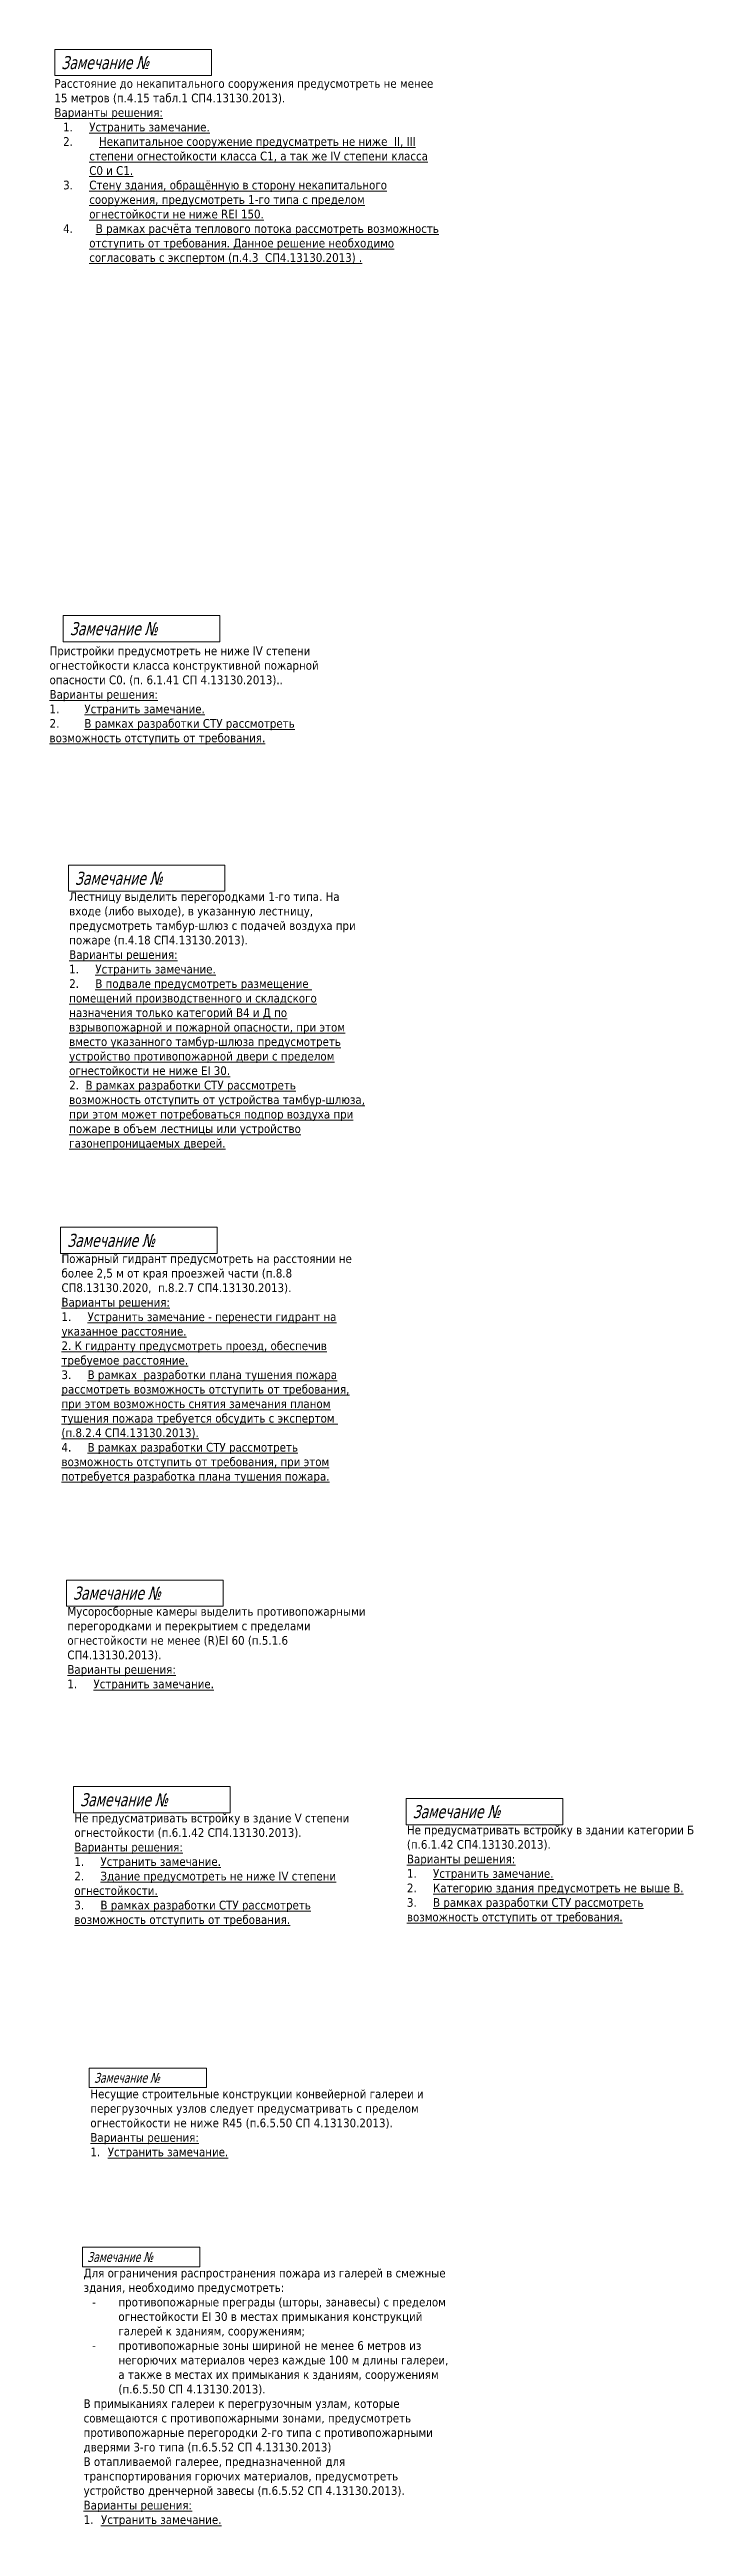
# Model space of a CAD drawing. Header units: millimetres. Extents: x -204396 to 1997851, y -2958255 to 237418.
# Drawn here: x 392287 to 436686, y -1428328 to -1257529 of the extents above; entities that cross this region are included whole.
import ezdxf

# ---------------------------------------------------------------- set-up
doc = ezdxf.new("R2010")
doc.units = ezdxf.units.MM
doc.layers.add('экспертиза', color=1, linetype='Continuous', lineweight=0)
doc.styles.add('ЭКСПЕРТИЗА', font='tahoma.ttf')

msp = doc.modelspace()

# ---------------------------------------------------------------- texts
at = {"layer": 'экспертиза', "lineweight": 0, "style": 'ЭКСПЕРТИЗА', "oblique": 14.99998, "width": 0.8}
for p in [(393098, -1258879), (393685, -1297912), (394034, -1315125), (393501, -1340094), (393907, -1364416), (394390, -1378664), (417320, -1379486)]:
    msp.add_text('Замечание №', height=900, dxfattribs=at).set_placement(p)
at = {"layer": 'экспертиза', "color": 4, "lineweight": 0, "ltscale": 100, "style": 'ЭКСПЕРТИЗА', "oblique": 14.99998, "width": 0.8}
for p in [(395355, -1397732), (394888, -1410084)]:
    msp.add_text('Замечание №', height=675, dxfattribs=at).set_placement(p)
at = {"layer": 'экспертиза', "lineweight": 0, "ltscale": 100, "char_height": 600, "attachment_point": 1, "style": 'ЭКСПЕРТИЗА'}
for s, insert, width in [('Расстояние до некапитального сооружения предусмотреть не менее 15 метров (п.4.15 табл.1 СП4.13130.2013).\\P{\\L\\C6;Варианты решения:\\P\\pi-1800,l2400,t2400;\\l1.^I\\LУстранить замечание.\\P\\l2.^I\\L   Некапитальное сооружение предусматреть не ниже  II, III степени огнестойкости класса С1, а так же IV степени класса С0 и С1.\\P\\l3.^I\\LСтену здания, обращённую в сторону некапитального сооружения, предусмотреть 1-го типа с пределом огнестойкости не ниже REI 150.\\P\\l4.^I\\L  В рамках расчёта теплового потока рассмотреть возможность отступить от требования. Данное решение необходимо согласовать с экспертом (п.4.3  СП4.13130.2013) .}', (392624, -1259569), 26836.95), ('\\pt1200;Лестницу выделить перегородками 1-го типа. На входе (либо выходе), в указанную лестницу, предусмотреть тамбур-шлюз с подачей воздуха при пожаре (п.4.18 СП4.13130.2013).{\\L\\C6;\\PВарианты решения:\\P\\pt1800;\\l1.^I\\LУстранить замечание.\\P\\l2.^I\\LВ подвале предусмотреть размещение  помещений производственного и складского назначения только категорий В4 и Д по взрывопожарной и пожарной опасности, при этом вместо указанного тамбур-шлюза предусмотреть устройство противопожарной двери с пределом огнестойкости не ниже EI 30.\\P\\pt1200;\\l2.  \\LВ рамках разработки СТУ рассмотреть возможность отступить от устройства тамбур-шлюза, при этом может потребоваться подпор воздуха при пожаре в объем лестницы или устройство газонепроницаемых дверей.}', (393642, -1315637), 20662.21), ('\\pt1200;Пожарный гидрант предусмотреть на расстоянии не более 2,5 м от края проезжей части (п.8.8 СП8.13130.2020,  п.8.2.7 СП4.13130.2013).{\\L\\C6;\\PВарианты решения:\\P\\pt1800;\\l1.^I\\LУстранить замечание - перенести гидрант на указанное расстояние.\\P2. К гидранту предусмотреть проезд, обеспечив требуемое расстояние.\\P\\l3.^I\\LВ рамках  разработки плана тушения пожара рассмотреть возможность отступить от требования, при этом возможность снятия замечания планом тушения пожара требуется обсудить с экспертом  (п.8.2.4 СП4.13130.2013).\\P\\l4.^I\\LВ рамках разработки СТУ рассмотреть возможность отступить от требования, при этом потребуется разработка плана тушения пожара.}', (393110, -1340606), 20662.21), ('\\pt1200;Мусоросборные камеры выделить противопожарными перегородками и перекрытием с пределами огнестойкости не менее (R)EI 60 (п.5.1.6 СП4.13130.2013).{\\L\\C6;\\PВарианты решения:\\P\\pt1800;\\l1.^I\\LУстранить замечание.}', (393515, -1364928), 20662.21), ('\\pt1200;Не предусматривать встройку в здание V степени огнестойкости (п.6.1.42 СП4.13130.2013).{\\L\\C6;\\PВарианты решения:\\P\\pt1800;\\l1.^I\\LУстранить замечание.\\P\\l2.^I\\LЗдание предусмотреть не ниже IV степени огнестойкости.\\P\\l3.^I\\LВ рамках разработки СТУ рассмотреть возможность отступить от требования.}', (393999, -1379177), 20662.21), ('\\pt1200;Не предусматривать встройку в здании категории Б (п.6.1.42 СП4.13130.2013).{\\L\\C6;\\PВарианты решения:\\P\\pt1800;\\l1.^I\\LУстранить замечание.\\P\\l2.^I\\LКатегорию здания предусмотреть не выше В.\\P\\l3.^I\\LВ рамках разработки СТУ рассмотреть возможность отступить от требования.}', (416928, -1379998), 20662.21)]:
    msp.add_mtext(s, dxfattribs=dict(at, insert=insert, width=width))
at = {"layer": 'экспертиза', "lineweight": 0, "ltscale": 100, "transparency": 33554687, "insert": (392287, -1298693), "char_height": 600, "width": 21563.67, "attachment_point": 1, "style": 'ЭКСПЕРТИЗА'}
msp.add_mtext('Пристройки предусмотреть не ниже IV степени огнестойкости класса конструктивной пожарной опасности С0. (п. 6.1.41 СП 4.13130.2013)..\\P{\\L\\C6;Варианты решения: \\P\\pt2400;\\l1.^I\\LУстранить замечание.\\P\\l2.^I\\LВ рамках разработки СТУ рассмотреть возможность отступить от требования.}', dxfattribs=at)
at = {"layer": 'экспертиза', "color": 4, "lineweight": 0, "ltscale": 100, "char_height": 600, "width": 25338.67, "attachment_point": 1, "style": 'ЭКСПЕРТИЗА'}
for s, insert in [('\\pt1200;Несущие строительные конструкции конвейерной галереи и перегрузочных узлов следует предусматривать с пределом огнестойкости не ниже R45 (п.6.5.50 СП 4.13130.2013).\\P{\\L\\C6;Варианты решения:\\P\\l1.^I\\LУстранить замечание.}', (395102, -1398202)), ('\\pt1200;Для ограничения распространения пожара из галерей в смежные здания, необходимо предусмотреть:\\P\\pi-1800,l2400,t2400;-^Iпротивопожарные преграды (шторы, занавесы) с пределом огнестойкости EI 30 в местах примыкания конструкций галерей к зданиям, сооружениям;\\P-^Iпротивопожарные зоны шириной не менее 6 метров из негорючих материалов через каждые 100 м длины галереи, а также в местах их примыкания к зданиям, сооружениям (п.6.5.50 СП 4.13130.2013).\\P\\pi0,l0,t1200;В примыканиях галереи к перегрузочным узлам, которые совмещаются с противопожарными зонами, предусмотреть противопожарные перегородки 2-го типа с противопожарными дверями 3-го типа (п.6.5.52 СП 4.13130.2013)\\PВ отапливаемой галерее, предназначенной для транспортирования горючих материалов, предусмотреть устройство дренчерной завесы (п.6.5.52 СП 4.13130.2013).\\P{\\L\\C6;Варианты решения:\\P\\l1.^I\\LУстранить замечание.}', (394634, -1410553))]:
    msp.add_mtext(s, dxfattribs=dict(at, insert=insert))

# ---------------------------------------------------------------- linework, layer by layer
at = {"layer": 'экспертиза', "lineweight": 0}
for points in [[(392648, -1257529), (403448, -1257529), (403448, -1259329), (392648, -1259329), (392648, -1257529)], [(393235, -1296562), (404035, -1296562), (404035, -1298362), (393235, -1298362), (393235, -1296562)], [(393584, -1313775), (404384, -1313775), (404384, -1315575), (393584, -1315575), (393584, -1313775)], [(393051, -1338744), (403851, -1338744), (403851, -1340544), (393051, -1340544), (393051, -1338744)], [(393457, -1363066), (404257, -1363066), (404257, -1364866), (393457, -1364866), (393457, -1363066)], [(393940, -1377314), (404740, -1377314), (404740, -1379114), (393940, -1379114), (393940, -1377314)], [(416870, -1378136), (427670, -1378136), (427670, -1379936), (416870, -1379936), (416870, -1378136)]]:
    msp.add_lwpolyline(points, dxfattribs=at)
at = {"layer": 'экспертиза', "color": 4, "lineweight": 0}
for points in [[(395018, -1396719), (403118, -1396719), (403118, -1398069), (395018, -1398069), (395018, -1396719)], [(394550, -1409071), (402650, -1409071), (402650, -1410421), (394550, -1410421), (394550, -1409071)]]:
    msp.add_lwpolyline(points, dxfattribs=at)

msp.set_redraw_order([(e.dxf.handle, doc.entitydb.next_handle()) for e in msp.query("TEXT MTEXT ATTDEF DIMENSION ARC_DIMENSION")])  # texts and dimensions are drawn at this point

doc.saveas('drawing.dxf')
